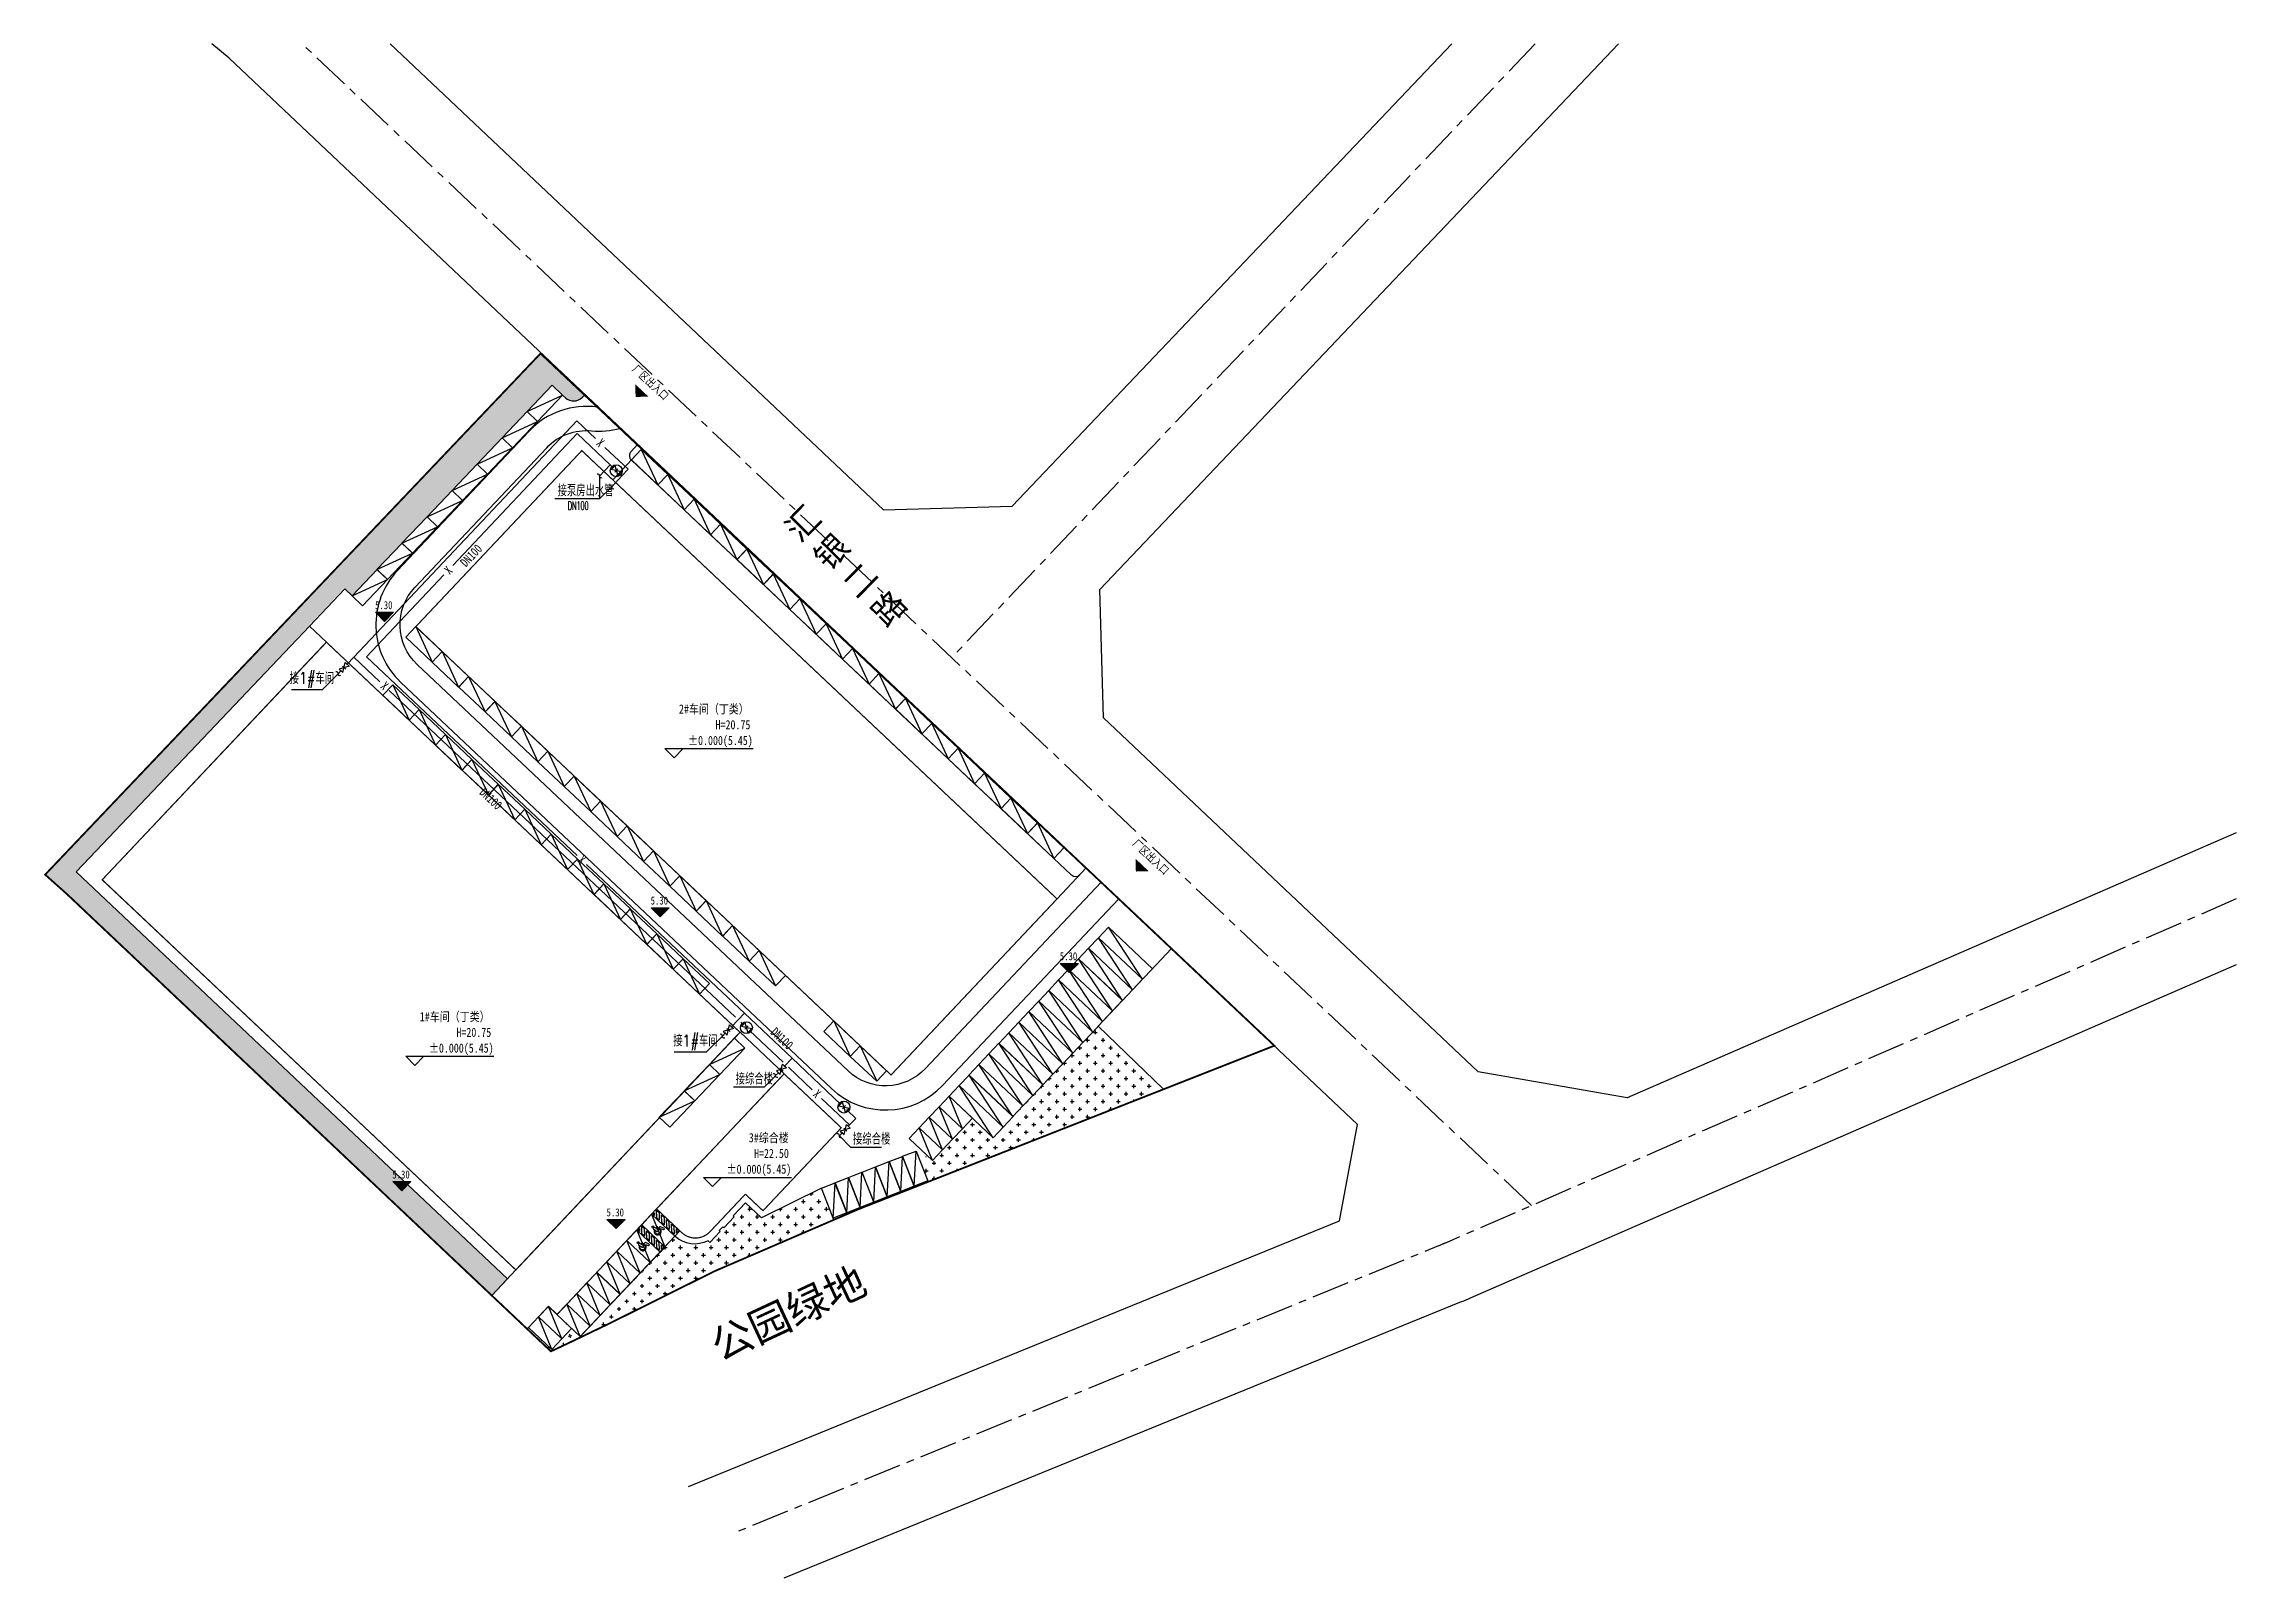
# Model space of a CAD drawing. Header units: millimetres. Extents: x 685119 to 686103, y 2545183 to 2545581.
# Drawn here: x 685740.4 to 686102.9, y 2545183 to 2545436.7 of the extents above; entities that cross this region are included whole.
import ezdxf

# ---------------------------------------------------------------- set-up
doc = ezdxf.new("R2010")
doc.units = ezdxf.units.MM
doc.header["$LTSCALE"] = 500
for name, pattern in [('CENTER', [2, 1.25, -0.25, 0.25, -0.25]), ('DASH', [0.35, 0.25, -0.1]), ('DASHED', [0.75, 0.5, -0.25]), ('DOTE', [2.42, 2, -0.2, 0.02, -0.2])]:
    doc.linetypes.add(name, pattern=pattern)
for name, color, linetype in [('1绿地填充', 116, 'Continuous'), ('2', 2, 'Continuous'), ('4', 4, 'Continuous'), ('9', 9, 'Continuous'), ('DIM_ELEV', 3, 'Continuous'), ('PIPE-消防', 1, 'Continuous'), ('PLAN_道路', 4, 'Continuous'), ('T1-图例$0$A-Car-Stnd', 155, 'Continuous'), ('T1-图例$0$A-Stnd', 7, 'Continuous'), ('TWT_ELEV', 3, 'Continuous'), ('TWT_LEAD', 3, 'Continuous'), ('TWT_TEXT', 7, 'Continuous'), ('VALVE_消防', 7, 'Continuous'), ('Z-道路中心线', 1, 'Continuous'), ('建筑', 4, 'Continuous')]:
    doc.layers.add(name, color=color, linetype=linetype)
doc.layers.add('JT-道路名称-BZ', color=7, linetype='Continuous', lineweight=5)
doc.styles.add('-宋', font='simsun_0.shx', dxfattribs={"width": 0.8})
doc.styles.add('_TCH_DIM', font='SIMPLEX.shx', dxfattribs={"width": 0.8, "bigfont": 'GBCBIG.shx'})
doc.styles.get("Standard").update_dxf_attribs({"font": 'simsun_0.shx'})
doc.styles.add('天正', font='simplex8.shx', dxfattribs={"width": 0.7, "bigfont": 'hztxt.shx'})
pattern_1 = [(0, (-685263.1373, -2544651.7945), (1.27, 1.27), [0.635, -1.905]), (90, (-685262.8198, -2544652.112), (-1.27, 1.27), [0.635, -1.905])]

msp = doc.modelspace()

# ---------------------------------------------------------------- texts
at = {"layer": 'TWT_LEAD', "color": 7, "style": '_TCH_DIM', "width": 0.8}
for s, p in [('接泵房出水管', (685825.37, 2545361.87)), ('接1#车间', (685781.08, 2545330.85)), ('接1#车间', (685844.49, 2545270.94)), ('接综合楼', (685854.82, 2545264.63)), ('接综合楼', (685874.21, 2545254.7))]:
    msp.add_text(s, height=1.929, dxfattribs=at).set_placement(p)
at = {"layer": 'TWT_TEXT', "style": '-宋', "width": 0.8}
for s, height, rotation, p in [('X', 1.51, 316.6757, (685831.64, 2545370.46)), ('DN100', 1.511, 46.6757, (685810.22, 2545350.08)), ('X', 1.51, 46.6757, (685807.55, 2545348.83)), ('X', 1.51, 316.6757, (685795.96, 2545330.28)), ('DN100', 1.511, 316.6757, (685812.34, 2545312.75)), ('X', 1.51, 316.6757, (685828.59, 2545301.56)), ('DN100', 1.511, 316.6757, (685860.46, 2545273.11)), ('X', 1.51, 316.6757, (685867.45, 2545262.85))]:
    msp.add_text(s, height=height, rotation=rotation, dxfattribs=at).set_placement(p)
at = {"layer": 'TWT_TEXT', "style": '天正', "width": 0.525}
msp.add_text('DN100', height=1.4, dxfattribs=at).set_placement((685827.07, 2545359.62))

# ---------------------------------------------------------------- blocks, each defined once
blk = doc.blocks.new('$TWTSYS$00000247')
at = {"elevation": 0}
blk.add_lwpolyline([(7, -101, -0.575183), (0, 0, 0.604745), (-11, 101, 16.924828)], format="xyb", dxfattribs=at)
blk = doc.blocks.new('JHRTYJF')
at = {"layer": '4'}
blk.add_lwpolyline([(696832.77, 2573175.73), (696826.79, 2573175.8), (696826.81, 2573178.19), (696832.8, 2573178.12)], close=True, dxfattribs=at)
blk.add_lwpolyline([(696826.81, 2573178.19), (696832.77, 2573175.73)], dxfattribs=at)
blk = doc.blocks.new('43TGTRHFD')
at = {"layer": '4'}
blk.add_lwpolyline([(685418.35, 2545245.02), (685420.75, 2545245.02), (685420.75, 2545239.72), (685418.35, 2545239.72)], close=True, dxfattribs=at)
blk.add_lwpolyline([(685418.35, 2545239.72), (685420.75, 2545245.02)], dxfattribs=at)
blk = doc.blocks.new('45TGHHSAAAA')
at = {"layer": '4'}
blk.add_lwpolyline([(685411.33, 2545246.79), (685413.73, 2545246.79), (685413.73, 2545236.79), (685411.33, 2545236.79)], close=True, dxfattribs=at)
blk.add_lwpolyline([(685411.33, 2545236.79), (685413.73, 2545246.79)], dxfattribs=at)
blk = doc.blocks.new('T1-图例$0$A$C6C161DE2')
at = {"layer": '9'}
blk.add_lwpolyline([(2400, 5300), (0, 0)], dxfattribs=at)
for points in [[(572, 2693), (609, 2827), (679, 2931), (752, 3001), (853, 3056), (827, 3173), (685, 3112), (563, 2987), (487, 2874), (444, 2691), (444, 2534), (496, 2376), (569, 2260), (700, 2135), (868, 2054), (1124, 2042), (1356, 2129), (1456, 2243), (1532, 2330), (1581, 2443), (1599, 2553), (1610, 2620), (1480, 2617), (1471, 2519), (1442, 2440), (1389, 2350), (1320, 2272), (1201, 2205), (1073, 2170), (932, 2182), (795, 2240), (714, 2292), (641, 2379), (589, 2473), (569, 2580)], [(971, 2668), (1029, 2644), (1637, 2644), (1912, 2124), (1953, 2086), (2011, 2080), (2084, 2115), (2113, 2164), (2110, 2225), (1889, 2812), (1854, 2861), (1819, 2882), (1242, 2879), (1218, 3060), (1535, 3066), (1570, 3109), (1555, 3156), (1544, 3176), (1532, 3197), (1186, 3197), (1137, 3430), (1102, 3482), (1041, 3520), (980, 3523), (892, 3497), (846, 3450), (834, 3415), (834, 3354), (945, 2711)]]:
    blk.add_lwpolyline(points, close=True, dxfattribs=at)
blk.add_circle((1038, 3709), 158, dxfattribs=at)
at = {"layer": 'T1-图例$0$A-Car-Stnd'}
for points in [[(0, 5300), (0, 0), (2400, 0), (2400, 5300)], [(3600, 0), (2400, 0), (2400, 5300), (3600, 5300)], [(3450, 4033), (3450, 3472), (2550, 2572), (2550, 3133)], [(3450, 2911), (3450, 2350), (2550, 1450), (2550, 2011)]]:
    blk.add_lwpolyline(points, close=True, dxfattribs=at)
for points in [[(2550, 4817), (2550, 5150), (2883, 5150)], [(3444, 5150), (3450, 5150), (3450, 4595), (2550, 3695), (2550, 4256), (3444, 5150)], [(2883, 5150), (2550, 4817), (2550, 5150), (2883, 5150)], [(3450, 5107), (3450, 4636)], [(3450, 4033), (3450, 3693)], [(2550, 2793), (2550, 3133)], [(3450, 1227), (2550, 327), (2550, 888), (3450, 1788), (3450, 1227)], [(3450, 666), (3450, 150), (2934, 150), (3450, 666)]]:
    blk.add_lwpolyline(points, dxfattribs=at)
blk = doc.blocks.new('A$C109832E5')
at = {"layer": '9', "linetype": 'Continuous'}
h = blk.add_hatch(dxfattribs=at)
h.set_pattern_fill('CROSS', color=256, scale=0.2)
h.set_pattern_definition(pattern_1)
edge = h.paths.add_edge_path()
edge.add_line((76.56, 49.48), (5.27, 116.72))
edge.add_line((5.27, 116.72), (49.52, 163.64))
edge.add_line((49.52, 163.64), (50.84, 162.39))
edge.add_line((50.84, 162.39), (83.92, 197.19))
edge.add_line((83.92, 197.19), (86.11, 195.12))
edge.add_arc((87.48, 196.58), 2, 226.6757, 316.4498)
edge.add_line((88.93, 195.2), (89.37, 195.66))
edge.add_line((89.37, 195.66), (83.09, 201.39))
edge.add_line((83.09, 201.39), (82, 202.43))
edge.add_line((82, 202.43), (0.11, 116.28))
edge.add_line((0.11, 116.28), (3.68, 113.1))
edge.add_line((3.68, 113.1), (73.95, 46.71))
edge.add_line((73.95, 46.71), (74.16, 46.94))
edge.add_line((74.16, 46.94), (76.56, 49.48))
h = blk.add_hatch(dxfattribs=at)
h.set_pattern_fill('CROSS', color=256, scale=0.2)
h.set_pattern_definition(pattern_1)
h.paths.add_polyline_path([(174.19, 91.24), (156.81, 72.81), (153.39, 76.04), (146.81, 69.05), (144.16, 70.74), (146.03, 65.68), (185, 80.82)])
h = blk.add_hatch(dxfattribs=at)
h.set_pattern_fill('CROSS', color=256, scale=0.2)
h.set_pattern_definition(pattern_1)
edge = h.paths.add_edge_path()
edge.add_arc((107.5, 59.99), 4.77, 226.7499, 297.4049)
edge.add_line((109.69, 55.76), (109.98, 55.48))
edge.add_line((109.98, 55.48), (111.7, 57.3))
edge.add_line((111.7, 57.3), (111.56, 57.44))
edge.add_line((111.56, 57.44), (112.14, 58.06))
edge.add_line((112.14, 58.06), (112.29, 57.92))
edge.add_line((112.29, 57.92), (114, 59.74))
edge.add_line((114, 59.74), (113.86, 59.88))
edge.add_line((113.86, 59.88), (115.92, 62.06))
edge.add_line((115.92, 62.06), (118.56, 59.57))
edge.add_line((118.56, 59.57), (128.45, 64.46))
edge.add_line((128.45, 64.46), (130.51, 59.23))
edge.add_line((130.51, 59.23), (110.71, 50.7))
edge.add_line((110.71, 50.7), (93.53, 42.16))
edge.add_line((93.53, 42.16), (88.64, 39.82))
edge.add_line((88.64, 39.82), (88.58, 39.93))
edge.add_line((88.58, 39.93), (104.23, 56.52))
h = blk.add_hatch(dxfattribs=at)
h.set_pattern_fill('CROSS', color=256, scale=0.2, angle=10)
h.set_pattern_definition([(10, (-685263.1373, -2544651.7945), (1.0301726607, 1.47123903196), [0.635, -1.905]), (100, (-685262.7695, -2544652.052), (-1.47123903196, 1.0301726607), [0.635, -1.905])])
h.paths.add_polyline_path([(80, 41.44), (79.78, 41.2), (83.72, 37.48), (88.64, 39.81), (88.58, 39.93), (87.15, 41.29), (83.85, 37.8)])
at = {"layer": 'DIM_ELEV'}
for points in [[(97.72, 195.24), (99.84, 195.3), (97.66, 197.36)], [(180.42, 116.8), (182.54, 116.86), (180.36, 118.92)]]:
    blk.add_hatch(color=256, dxfattribs=at).paths.add_polyline_path(points)
at = {"layer": 'TWT_ELEV'}
for points in [[(56.22, 158.15), (54.72, 159.65), (57.72, 159.65)], [(101.79, 109.31), (100.29, 110.81), (103.29, 110.81)], [(169.42, 100.12), (167.92, 101.62), (170.92, 101.62)], [(59.08, 64.04), (57.58, 65.54), (60.58, 65.54)], [(94.49, 57.78), (92.99, 59.28), (95.99, 59.28)]]:
    blk.add_hatch(color=256, dxfattribs=at).paths.add_polyline_path(points)
at = {"layer": '1绿地填充', "linetype": 'Continuous'}
blk.add_line((85.18, 38.17), (85.18, 38.17), dxfattribs=at)
at = {"layer": '4', "linetype": 'CENTER', "ltscale": 0.01}
blk.add_line((246.42, 253.61), (149.98, 152.16), dxfattribs=at)
at = {"layer": '4', "ltscale": 5}
for p, q in [((86.11, 195.12), (85.65, 195.53)), ((89.25, 195.54), (88.93, 195.2)), ((97.02, 184.82), (169.75, 116.23)), ((167.39, 112.27), (172.22, 117.39))]:
    blk.add_line(p, q, dxfattribs=at)
at = {"layer": '4', "linetype": 'DASH', "ltscale": 5}
for p, q in [((98.66, 186.57), (93.93, 181.56)), ((98.09, 187.42), (96.97, 186.24))]:
    blk.add_line(p, q, dxfattribs=at)
at = {"layer": '4', "ltscale": 2.5}
blk.add_line((77.93, 50.94), (73.94, 46.72), dxfattribs=at)
at = {"layer": '4'}
for points in [[(106.44, 15.16), (214.09, 59.05), (217.08, 75.01), (30.51, 251.27), (27.65, 253.61)], [(138.69, 176.58), (159.97, 177.18)], [(175.05, 142.23), (174.48, 163.42)], [(362.31, 123.17), (261.66, 79.38), (237, 83.7), (175.05, 142.23)]]:
    blk.add_lwpolyline(points, dxfattribs=at)
at = {"layer": '4', "linetype": 'CENTER', "ltscale": 0.01, "flags": 128}
blk.add_lwpolyline([(245.84, 61.6), (42.59, 253.61)], dxfattribs=at)
at = {"layer": '4', "ltscale": 50}
for points in [[(138.69, 176.58), (57.15, 253.61)], [(232.63, 253.61), (159.97, 177.18)], [(174.48, 163.42), (260.22, 253.61)]]:
    blk.add_lwpolyline(points, dxfattribs=at)
at = {"layer": '4', "ltscale": 2.5}
blk.add_lwpolyline([(43.81, 157.35), (49.67, 163.5), (50.84, 162.39)], dxfattribs=at)
at = {"layer": '4', "linetype": 'CENTER', "ltscale": 0.01, "flags": 128}
blk.add_lwpolyline([(362.31, 112.26), (231.72, 55.45, -0.005813), (230.43, 54.91), (114.34, 7.58)], format="xyb", dxfattribs=at)
at = {"layer": '4'}
blk.add_lwpolyline([(183.78, 101.4), (186.29, 104.07), (203.31, 88.02), (185, 80.82), (174.19, 91.24)], close=True, dxfattribs=at)
blk.add_lwpolyline([(362.31, 101.36), (235.71, 46.28, -0.005813), (234.21, 45.65), (122.23, 0)], format="xyb", dxfattribs=at)
at = {"layer": '4', "linetype": 'Continuous'}
blk.add_lwpolyline([(128.45, 64.46), (118.56, 59.57), (115.91, 62.06), (113.86, 59.88), (114, 59.74), (112.29, 57.92), (112.14, 58.06), (111.56, 57.44), (111.7, 57.3), (109.98, 55.48), (109.69, 55.76, -0.318444), (104.23, 56.52), (88.58, 39.93), (88.64, 39.82), (110.7, 50.7), (130.51, 59.23)], format="xyb", close=True, dxfattribs=at)
at = {"layer": '4', "ltscale": 5}
for centre, radius, end in [((87.48, 196.58), 2, 316.4498), ((170.44, 116.96), 1, 316.6757)]:
    blk.add_arc(centre, radius, 226.6757, end, dxfattribs=at)
at = {"layer": '4', "linetype": 'DASH', "ltscale": 5}
blk.add_arc((97.7, 185.55), 1, 136.6757, 226.6757, dxfattribs=at)
at = {"layer": 'DIM_ELEV'}
for p, q in [((104.07, 135.61), (102.57, 137.11)), ((102.57, 137.11), (117.14, 137.11)), ((104.07, 135.61), (105.57, 137.11)), ((61.23, 84.76), (59.73, 86.26)), ((59.73, 86.26), (74.3, 86.26)), ((61.23, 84.76), (62.73, 86.26)), ((110.44, 64.75), (108.94, 66.25)), ((108.94, 66.25), (123.5, 66.25)), ((110.44, 64.75), (111.94, 66.25))]:
    blk.add_line(p, q, dxfattribs=at)
at = {"layer": 'PLAN_道路', "linetype": 'Continuous'}
blk.add_lwpolyline([(61.23, 163.76), (83.02, 186.86, -0.231662), (90.43, 189.64, 0.091531), (95.13, 190.05), (91.42, 193.55, 0.244105), (80.11, 189.6), (58.32, 166.5, 0.414219), (58.86, 148.12), (130.11, 80.92, 0.41397), (148.48, 81.45), (177.6, 112.27), (174.66, 115.04), (145.58, 84.2, -0.414214), (132.86, 83.83), (61.6, 151.03, -0.41422), (61.23, 163.76)], format="xyb", close=True, dxfattribs=at)
blk.add_lwpolyline([(9.55, 115.44), (9.55, 115.44), (77.93, 50.94), (101.91, 76.36), (101.91, 76.36), (114.26, 89.46), (114.26, 89.46), (114.99, 90.22), (122.26, 83.36), (101.2, 61.03), (84.73, 43.57), (83.3, 44.93), (80, 41.44), (79.78, 41.21), (73.95, 46.71), (76.56, 49.48), (5.23, 116.76), (8.54, 120.24), (43.81, 157.35), (46.6, 154.72), (9.55, 115.44), (9.55, 115.44)], close=True, dxfattribs=at)
at = {"layer": 'TWT_ELEV'}
for p, q in [((56.22, 158.15), (54.72, 159.65)), ((54.72, 159.65), (57.72, 159.65)), ((56.22, 158.15), (57.72, 159.65)), ((101.79, 109.31), (100.29, 110.81)), ((100.29, 110.81), (103.29, 110.81)), ((101.79, 109.31), (103.29, 110.81)), ((169.42, 100.12), (167.92, 101.62)), ((167.92, 101.62), (170.92, 101.62)), ((169.42, 100.12), (170.92, 101.62)), ((59.08, 64.04), (57.58, 65.54)), ((57.58, 65.54), (60.58, 65.54)), ((59.08, 64.04), (60.58, 65.54)), ((94.49, 57.78), (92.99, 59.28)), ((92.99, 59.28), (95.99, 59.28)), ((94.49, 57.78), (95.99, 59.28))]:
    blk.add_line(p, q, dxfattribs=at)
at = {"layer": 'Z-道路中心线', "linetype": 'DOTE', "ltscale": 0.003, "const_width": 0.3}
blk.add_lwpolyline([(203.32, 88.01), (82, 202.43), (0.11, 116.28), (3.68, 113.1), (83.72, 37.48), (86.84, 38.95), (91.26, 41.07), (93.53, 42.16), (110.7, 50.7), (134.61, 61)], close=True, dxfattribs=at)
at = {"layer": '建筑', "const_width": 0.2}
for points in [[(139.95, 83.17), (61.38, 157.27), (88.83, 186.37), (167.39, 112.27)], [(9.55, 115.44), (77.93, 50.94), (114.98, 90.22), (46.6, 154.72)]]:
    blk.add_lwpolyline(points, close=True, dxfattribs=at)
blk.add_lwpolyline([(128.81, 77.19), (122.26, 83.36), (101.19, 61.03), (105.34, 57.12, 0.414214), (110.01, 57.25), (115.87, 63.47)], format="xyb", dxfattribs=at)
blk.add_lwpolyline([(128.81, 77.19), (131.72, 74.44), (118.78, 60.73), (115.87, 63.47)], dxfattribs=at)
at = {"xscale": 1.002713087290779, "yscale": 1.002713087290779, "zscale": 1.002713087290779}
for p, rotation in [((1413560.26, -2268617.79), 47.07561434724278), ((1413556.13, -2268622.14), 47.07561434724278), ((1413552, -2268626.49), 47.07561434724278), ((-2263003.99, -1422414.95), 317.30624363396), ((1413547.86, -2268630.84), 47.07561434724278), ((-2262999.63, -1422419.07), 317.30624363396), ((1413543.73, -2268635.18), 47.07561434724278), ((-2262995.26, -1422423.18), 317.30624363396), ((1413539.59, -2268639.53), 47.07561434724278), ((-2262990.9, -1422427.3), 317.30624363396), ((1413535.46, -2268643.88), 47.07561434724278), ((1413531.33, -2268648.23), 47.07561434724278), ((-2262986.53, -1422431.42), 317.30624363396), ((-2262982.17, -1422435.53), 317.30624363396), ((-2262977.8, -1422439.65), 317.30624363396), ((-2263160.06, -1422255.26), 317.3014590761614), ((-2262973.44, -1422443.76), 317.30624363396), ((-2263155.7, -1422259.37), 317.3014590761614), ((-2262969.07, -1422447.88), 317.30624363396), ((-2263151.33, -1422263.49), 317.3014590761614), ((-2262964.71, -1422452), 317.30624363396), ((-2263163.88, -1422264.85), 317.3014590761614), ((-2262960.34, -1422456.11), 317.30624363396), ((-2263159.51, -1422268.97), 317.3014590761614), ((-2263146.97, -1422267.61), 317.3014590761614), ((-2263155.15, -1422273.09), 317.3014590761614), ((-2263142.6, -1422271.73), 317.3014590761614), ((-2262955.98, -1422460.23), 317.30624363396), ((-2263150.78, -1422277.21), 317.3014590761614), ((-2263138.24, -1422275.84), 317.3014590761614), ((-2262951.61, -1422464.35), 317.30624363396), ((-2263146.42, -1422281.32), 317.3014590761614), ((-2263133.87, -1422279.96), 317.3014590761614), ((-2262947.25, -1422468.46), 317.30624363396), ((-2263142.06, -1422285.44), 317.3014590761614), ((-2263129.51, -1422284.08), 317.3014590761614), ((-2262942.88, -1422472.58), 317.30624363396), ((-2263125.14, -1422288.19), 317.3014590761614), ((-2262938.52, -1422476.7), 317.30624363396), ((-2263137.69, -1422289.56), 317.3014590761614), ((-2263120.78, -1422292.31), 317.3014590761614), ((-2263133.33, -1422293.67), 317.3014590761614), ((-2263116.41, -1422296.43), 317.3014590761614), ((-2263128.96, -1422297.79), 317.3014590761614), ((-2263124.6, -1422301.91), 317.3014590761614), ((-2263112.05, -1422300.54), 317.3014590761614), ((-2263120.23, -1422306.02), 317.3014590761614), ((-2263107.68, -1422304.66), 317.3014590761614), ((-2263115.87, -1422310.14), 317.3014590761614), ((-2263103.32, -1422308.78), 317.3014590761614), ((-2263090.95, -1422320.44), 317.3014590761614), ((1413590.4, -2268725.74), 47.07561434724278), ((-2263086.59, -1422324.55), 317.3014590761614), ((1413586.26, -2268730.09), 47.07561434724278), ((1413582.13, -2268734.44), 47.07561434724278)]:
    blk.add_blockref('JHRTYJF', p, dxfattribs=dict(at, rotation=rotation))
for name, p, rotation in [('45TGHHSAAAA', (1381514.61, -2244882.33), 46.67571078562544), ('45TGHHSAAAA', (1381516.26, -2244880.59), 46.67571078562544), ('45TGHHSAAAA', (1381511.32, -2244885.82), 46.67571078562544), ('45TGHHSAAAA', (1381512.97, -2244884.08), 46.67571078562544), ('45TGHHSAAAA', (1381508.03, -2244889.32), 46.67571078562544), ('45TGHHSAAAA', (1381509.67, -2244887.57), 46.67571078562544), ('45TGHHSAAAA', (1381504.73, -2244892.81), 46.67571078562544), ('45TGHHSAAAA', (1381506.38, -2244891.06), 46.67571078562544), ('45TGHHSAAAA', (1381501.44, -2244896.3), 46.67571078562544), ('45TGHHSAAAA', (1381503.09, -2244894.55), 46.67571078562544), ('45TGHHSAAAA', (1381498.15, -2244899.79), 46.67571078562544), ('45TGHHSAAAA', (1381499.79, -2244898.05), 46.67571078562544), ('45TGHHSAAAA', (1381494.85, -2244903.28), 46.67571078562544), ('45TGHHSAAAA', (1381496.5, -2244901.54), 46.67571078562544), ('45TGHHSAAAA', (1381491.56, -2244906.78), 46.67571078562544), ('45TGHHSAAAA', (1381493.21, -2244905.03), 46.67571078562544), ('43TGTRHFD', (1381480.51, -2244915.91), 46.67571079169093), ('43TGTRHFD', (1381482.16, -2244914.16), 46.67571079169093), ('43TGTRHFD', (1381483.81, -2244912.42), 46.67571079169093), ('43TGTRHFD', (1381478.87, -2244917.66), 46.67571079169093), ('43TGTRHFD', (293488.66, -2619476.32), 21.46147902869366), ('43TGTRHFD', (293490.9, -2619475.44), 21.46147902869366), ('43TGTRHFD', (293477.5, -2619480.71), 21.46147902869366), ('43TGTRHFD', (293479.73, -2619479.83), 21.46147902869366), ('43TGTRHFD', (293481.96, -2619478.95), 21.46147902869366), ('43TGTRHFD', (293484.2, -2619478.07), 21.46147902869366), ('43TGTRHFD', (293486.43, -2619477.19), 21.46147902869366), ('43TGTRHFD', (1381430.52, -2244936.3), 46.67571077331962), ('43TGTRHFD', (1381427.23, -2244939.79), 46.67571077331962), ('43TGTRHFD', (1381428.88, -2244938.05), 46.67571077331962), ('43TGTRHFD', (1381423.94, -2244943.28), 46.67571077331962), ('43TGTRHFD', (1381425.58, -2244941.54), 46.67571077331962), ('43TGTRHFD', (1379529.64, -2246107.7), 46.6275403398724), ('43TGTRHFD', (1381420.64, -2244946.78), 46.67571077331962), ('43TGTRHFD', (1381422.29, -2244945.03), 46.67571077331962), ('43TGTRHFD', (1379527.99, -2246109.45), 46.6275403398724)]:
    blk.add_blockref(name, p, dxfattribs=dict(rotation=rotation))
at = {"layer": 'T1-图例$0$A-Stnd', "xscale": 0.001, "yscale": 0.001, "zscale": 0.001, "rotation": 46.67571078596392}
for p in [(100.11, 52.15), (102.58, 54.77)]:
    blk.add_blockref('T1-图例$0$A$C6C161DE2', p, dxfattribs=at)
at = {"linetype": 'DASHED', "insert": (122.01, 173.82, -9994.4), "char_height": 4, "width": 22.0358, "attachment_point": 1, "rotation": 45.4019}
blk.add_mtext('汇\\P银\\P二\\P路', dxfattribs=at)
at = {"layer": 'DIM_ELEV', "color": 7, "style": '-宋', "width": 0.8}
for s, height, p in [('2#车间（丁类）', 1.511, (104.89, 142.91)), ('H=20.75', 1.511, (110.94, 140.31)), ('%%p0.000(5.45)', 1.5105, (106.4, 137.71)), ('1#车间（丁类）', 1.511, (62.05, 92.06)), ('H=20.75', 1.511, (68.1, 89.46)), ('%%p0.000(5.45)', 1.5105, (63.56, 86.86)), ('3#综合楼', 1.511, (116.44, 72.05)), ('H=22.50', 1.511, (117.3, 69.45)), ('%%p0.000(5.45)', 1.5105, (112.77, 66.85))]:
    blk.add_text(s, height=height, dxfattribs=at).set_placement(p)
at = {"layer": 'JT-道路名称-BZ', "linetype": 'Continuous'}
blk.add_text('公园绿地', height=5, rotation=25, dxfattribs=at).set_placement((111.66, 35.74))
at = {"layer": 'TWT_ELEV', "color": 7, "style": '-宋', "width": 0.8}
for p in [(54.65, 160.17), (100.21, 111.34), (167.85, 102.14), (57.5, 66.06), (92.92, 59.8)]:
    blk.add_text('5.30', height=1.322, dxfattribs=at).set_placement(p)
at = {"layer": 'TWT_TEXT', "style": '-宋', "width": 0.8}
for p in [(97.05, 199.7), (179.75, 121.26)]:
    blk.add_text('厂区出入口', height=1.322, rotation=316.628, dxfattribs=at).set_placement(p)
blk = doc.blocks.new('$VALVE$00000296')
for points in [[(-125, 72), (-125, -72), (125, 72), (125, -72), (-125, 72)], [(0, 60), (0, -64)]]:
    blk.add_lwpolyline(points)
for p in [(-125, 0), (125, 0)]:
    blk.add_point(p)

# ---------------------------------------------------------------- linework, layer by layer
at = {"layer": '2', "ltscale": 2.5}
for centre in [(685835.07, 2545366.1), (685856.6, 2545274.04), (685872.71, 2545260.91)]:
    msp.add_circle(centre, 0.989, dxfattribs=at)
at = {"layer": 'PIPE-消防', "linetype": 'Continuous', "ltscale": 0.0125}
for p, q in [((685791.68, 2545335.27), (685828.53, 2545374.35)), ((685808.04, 2545350.44), (685828.59, 2545372.23)), ((685828.53, 2545374.35), (685831.65, 2545371.4)), ((685828.59, 2545372.23), (685834.06, 2545367.06)), ((685833.21, 2545369.93), (685837.03, 2545366.33)), ((685834.06, 2545367.06), (685832.33, 2545365.22)), ((685834.06, 2545367.06), (685834.53, 2545366.62)), ((685836, 2545365.24), (685834.26, 2545363.4)), ((685835.62, 2545365.59), (685836, 2545365.24)), ((685837.03, 2545366.33), (685836, 2545365.24)), ((685793.8, 2545335.33), (685806.57, 2545348.88)), ((685789.56, 2545333.03), (685789.1, 2545332.54)), ((685791.68, 2545335.27), (685790.59, 2545334.12)), ((685791.68, 2545335.27), (685795.97, 2545331.22)), ((685828.61, 2545302.5), (685793.8, 2545335.33)), ((685797.53, 2545329.75), (685854.78, 2545275.75)), ((685856.26, 2545276.42), (685830.17, 2545301.03)), ((685856.26, 2545276.42), (685854.12, 2545274.2)), ((685855.66, 2545274.93), (685856.05, 2545274.55)), ((685864.13, 2545269), (685856.26, 2545276.42)), ((685853.08, 2545273.11), (685852.62, 2545272.63)), ((685857.15, 2545273.52), (685862.66, 2545268.32)), ((685864.13, 2545269), (685862.9, 2545267.69)), ((685863.54, 2545267.5), (685867.47, 2545263.79)), ((685872.16, 2545261.42), (685864.13, 2545269)), ((685861.87, 2545266.6), (685861.41, 2545266.11)), ((685869.02, 2545262.32), (685873.65, 2545257.96)), ((685874.68, 2545259.05), (685873.25, 2545260.4)), ((685871.95, 2545256.17), (685872.41, 2545256.65)), ((685873.44, 2545257.74), (685873.65, 2545257.96)), ((685873.65, 2545257.96), (685874.68, 2545259.05))]:
    msp.add_line(p, q, dxfattribs=at)
at = {"layer": 'TWT_LEAD'}
for p, q in [((685832.33, 2545365.22), (685832.33, 2545361.47)), ((685832.33, 2545361.47), (685824.9, 2545361.47)), ((685834.26, 2545363.4), (685832.33, 2545361.47)), ((685789.1, 2545332.54), (685786.44, 2545329.88)), ((685786.44, 2545329.88), (685781.36, 2545329.88)), ((685852.62, 2545272.63), (685849.96, 2545269.97)), ((685849.96, 2545269.97), (685844.66, 2545269.97)), ((685859.53, 2545264.23), (685854.45, 2545264.23)), ((685861.4, 2545266.1), (685859.53, 2545264.23)), ((685871.95, 2545256.17), (685873.82, 2545254.3)), ((685873.82, 2545254.3), (685878.93, 2545254.3))]:
    msp.add_line(p, q, dxfattribs=at)

# ---------------------------------------------------------------- block references
at = {"layer": '2', "xscale": 0.0049, "yscale": 0.0049, "zscale": 0.0049, "rotation": 46.67571080306834}
for p in [(685832.33, 2545365.22), (685834.26, 2545363.4), (685789.1, 2545332.54), (685852.62, 2545272.63), (685861.41, 2545266.11), (685871.95, 2545256.17)]:
    msp.add_blockref('$TWTSYS$00000247', p, dxfattribs=at)
at = {"layer": 'TWT_TEXT', "ltscale": 2.5}
msp.add_blockref('A$C109832E5', (685740.55, 2545183.05), dxfattribs=at)
at = {"layer": 'VALVE_消防', "xscale": -0.006, "yscale": -0.006, "zscale": 0.006}
for p, rotation in [((685835.08, 2545366.11), 316.6751317340215), ((685790.07, 2545333.57), 226.6755120846559), ((685853.6, 2545273.65), 226.1971158460914), ((685856.6, 2545274.04), 316.6751317337411), ((685862.38, 2545267.14), 226.6757107876606), ((685872.71, 2545260.91), 136.6756991210356), ((685872.93, 2545257.2), 226.6757107869656)]:
    msp.add_blockref('$VALVE$00000296', p, dxfattribs=dict(at, rotation=rotation))

msp.set_redraw_order([(e.dxf.handle, doc.entitydb.next_handle()) for e in msp.query("TEXT MTEXT ATTDEF DIMENSION ARC_DIMENSION")])  # texts and dimensions are drawn at this point

doc.saveas('drawing.dxf')
